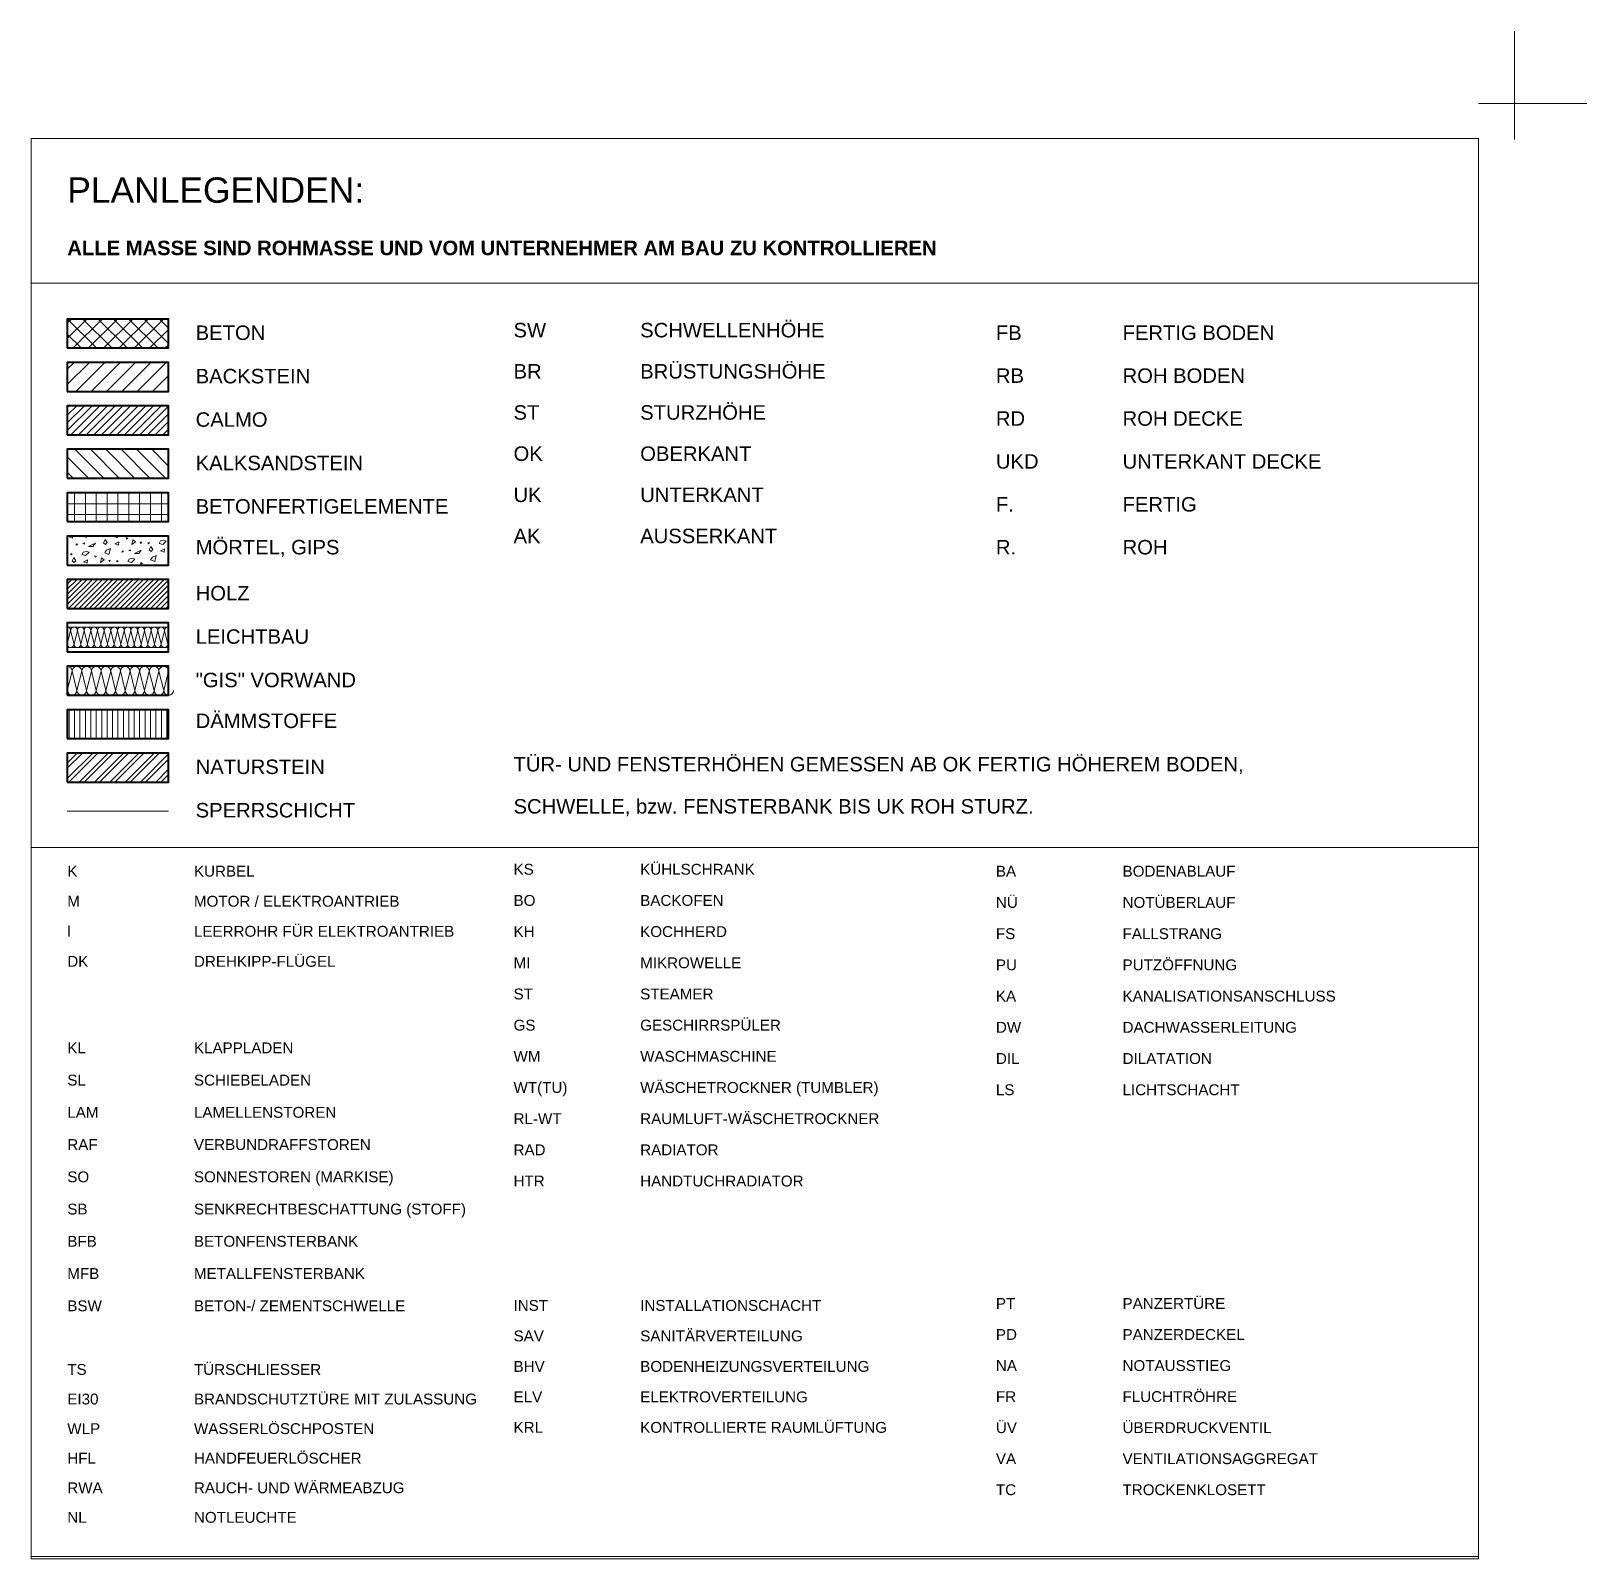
# Model space of a CAD drawing. Header units: metres. Extents: x -0.64 to 0.89, y -0.01 to 0.61.
# Drawn here: x 0.43 to 0.645, y 0.3978 to 0.609 of the extents above; entities that cross this region are included whole.
import ezdxf
from ezdxf.xclip import XClip

# ---------------------------------------------------------------- set-up
doc = ezdxf.new("R2010")
doc.units = ezdxf.units.M
doc.header["$MEASUREMENT"] = 0
doc.header["$XCLIPFRAME"] = 0
doc.linetypes.add('Wipeout_Contour', pattern=[1, 0, -1])
for name, color, linetype in [('805 Plankopf Legenden', 7, 'Continuous'), ('910 Layout Planrahmen', 7, 'Continuous'), ('915 Layout Zeichnungen', 7, 'Continuous')]:
    doc.layers.add(name, color=color, linetype=linetype)
doc.styles.add('ERSTELLTER_STIL_1', font='Arial.ttf')
doc.styles.add('ERSTELLTER_STIL_2', font='Arial Bold.ttf')
doc.linetypes.add('Konstruktion 6mm Sperrschicht 1', pattern='A,0,[1,51.6.4.1 Schutzraum1.Shx,S=3.1746e-05,R=0,X=0,Y=0.0003],-0.004,0', length=0.004)

# ---------------------------------------------------------------- blocks, each defined once
blk = doc.blocks.new('*X2')
at = {"layer": '805 Plankopf Legenden', "color": 7, "linetype": 'Continuous', "lineweight": 13, "ltscale": 1000}
for p, q in [((0.43524, 0.53909), (0.43545, 0.5392)), ((0.43574, 0.53891), (0.43524, 0.53909)), ((0.43577, 0.5392), (0.43574, 0.53891)), ((0.43631, 0.53811), (0.43619, 0.53795)), ((0.43619, 0.53795), (0.43642, 0.538)), ((0.43642, 0.538), (0.43631, 0.53811)), ((0.43736, 0.53827), (0.43717, 0.53818)), ((0.43717, 0.53818), (0.43739, 0.5381)), ((0.43739, 0.5381), (0.43736, 0.53827)), ((0.43758, 0.539), (0.43762, 0.5392)), ((0.43785, 0.5392), (0.43758, 0.539)), ((0.43794, 0.53777), (0.43888, 0.5382)), ((0.43854, 0.53776), (0.43794, 0.53777)), ((0.43888, 0.5382), (0.43854, 0.53776)), ((0.43876, 0.5392), (0.43881, 0.5391)), ((0.43881, 0.5391), (0.43887, 0.5392)), ((0.43993, 0.5391), (0.43983, 0.5392)), ((0.43999, 0.5392), (0.43993, 0.5391)), ((0.44, 0.53828), (0.44022, 0.53873)), ((0.44026, 0.53803), (0.44, 0.53828)), ((0.44022, 0.53873), (0.44051, 0.5383)), ((0.44051, 0.5383), (0.44026, 0.53803)), ((0.44137, 0.53916), (0.44139, 0.5392)), ((0.44185, 0.539), (0.44137, 0.53916)), ((0.44157, 0.53813), (0.44212, 0.53841)), ((0.44207, 0.53794), (0.44157, 0.53813)), ((0.44205, 0.5392), (0.44185, 0.539)), ((0.44212, 0.53841), (0.44207, 0.53794)), ((0.44338, 0.53888), (0.44314, 0.53899)), ((0.44314, 0.53899), (0.44318, 0.53878)), ((0.44318, 0.53878), (0.44338, 0.53888)), ((0.44391, 0.53804), (0.44405, 0.53868)), ((0.44441, 0.53841), (0.44391, 0.53804)), ((0.44405, 0.53868), (0.44441, 0.53841)), ((0.44509, 0.53915), (0.44496, 0.5392)), ((0.44526, 0.53835), (0.44505, 0.53834)), ((0.44505, 0.53834), (0.44514, 0.53813)), ((0.4451, 0.5392), (0.44509, 0.53915)), ((0.44514, 0.53813), (0.44526, 0.53835)), ((0.44612, 0.53827), (0.44635, 0.5383)), ((0.44626, 0.53813), (0.44612, 0.53827)), ((0.44635, 0.5383), (0.44626, 0.53813)), ((0.44633, 0.53732), (0.44655, 0.53776)), ((0.44655, 0.53776), (0.44684, 0.53733)), ((0.4477, 0.53819), (0.44786, 0.53853)), ((0.44818, 0.53804), (0.4477, 0.53819)), ((0.44786, 0.53853), (0.44832, 0.53863)), ((0.44866, 0.53851), (0.44818, 0.53804)), ((0.44832, 0.53863), (0.44866, 0.53851)), ((0.43546, 0.53674), (0.43569, 0.53676)), ((0.4356, 0.5366), (0.43546, 0.53674)), ((0.43569, 0.53676), (0.4356, 0.5366)), ((0.43567, 0.53578), (0.43589, 0.53623)), ((0.43593, 0.53553), (0.43567, 0.53578)), ((0.43589, 0.53623), (0.43618, 0.5358)), ((0.43618, 0.5358), (0.43593, 0.53553)), ((0.43704, 0.53666), (0.4372, 0.53699)), ((0.43752, 0.5365), (0.43704, 0.53666)), ((0.4372, 0.53699), (0.43766, 0.53709)), ((0.43724, 0.53563), (0.43779, 0.53591)), ((0.43774, 0.53544), (0.43724, 0.53563)), ((0.438, 0.53698), (0.43752, 0.5365)), ((0.43766, 0.53709), (0.438, 0.53698)), ((0.43779, 0.53591), (0.43774, 0.53544)), ((0.43905, 0.53638), (0.43881, 0.53649)), ((0.43881, 0.53649), (0.43885, 0.53628)), ((0.43885, 0.53628), (0.43905, 0.53638)), ((0.43958, 0.53554), (0.43972, 0.53618)), ((0.44008, 0.53591), (0.43958, 0.53554)), ((0.43972, 0.53618), (0.44008, 0.53591)), ((0.44017, 0.5369), (0.44044, 0.53726)), ((0.44076, 0.53665), (0.44017, 0.5369)), ((0.44044, 0.53726), (0.44096, 0.53747)), ((0.44093, 0.53585), (0.44072, 0.53584)), ((0.44072, 0.53584), (0.44081, 0.53563)), ((0.44096, 0.53747), (0.44076, 0.53665)), ((0.44081, 0.53563), (0.44093, 0.53585)), ((0.44179, 0.53577), (0.44202, 0.5358)), ((0.44193, 0.53563), (0.44179, 0.53577)), ((0.44202, 0.5358), (0.44193, 0.53563)), ((0.44264, 0.53715), (0.44252, 0.53699)), ((0.44252, 0.53699), (0.44275, 0.53704)), ((0.44275, 0.53704), (0.44264, 0.53715)), ((0.44337, 0.53569), (0.44353, 0.53603)), ((0.44385, 0.53554), (0.44337, 0.53569)), ((0.44369, 0.53731), (0.4435, 0.53722)), ((0.4435, 0.53722), (0.44372, 0.53714)), ((0.44353, 0.53603), (0.44399, 0.53613)), ((0.44372, 0.53714), (0.44369, 0.53731)), ((0.44433, 0.53601), (0.44385, 0.53554)), ((0.44399, 0.53613), (0.44433, 0.53601)), ((0.44427, 0.53681), (0.44521, 0.53724)), ((0.44487, 0.5368), (0.44427, 0.53681)), ((0.44521, 0.53724), (0.44487, 0.5368)), ((0.44538, 0.53542), (0.44514, 0.53553)), ((0.44514, 0.53553), (0.44518, 0.53532)), ((0.44518, 0.53532), (0.44538, 0.53542)), ((0.44659, 0.53707), (0.44633, 0.53732)), ((0.4465, 0.53594), (0.44677, 0.53629)), ((0.44709, 0.53568), (0.4465, 0.53594)), ((0.44684, 0.53733), (0.44659, 0.53707)), ((0.44677, 0.53629), (0.44729, 0.53651)), ((0.44729, 0.53651), (0.44709, 0.53568)), ((0.4479, 0.53716), (0.44845, 0.53744)), ((0.4484, 0.53698), (0.4479, 0.53716)), ((0.44845, 0.53744), (0.4484, 0.53698)), ((0.44897, 0.53618), (0.44885, 0.53602)), ((0.44885, 0.53602), (0.449, 0.53606)), ((0.449, 0.53615), (0.44897, 0.53618)), ((0.44219, 0.5352), (0.44222, 0.53526)), ((0.44222, 0.53526), (0.44226, 0.5352)), ((0.44605, 0.5352), (0.44605, 0.53521)), ((0.44605, 0.53521), (0.44607, 0.5352))]:
    blk.add_line(p, q, dxfattribs=at)
blk = doc.blocks.new('*X3')
at = {"layer": '805 Plankopf Legenden', "color": 7, "linetype": 'Continuous', "lineweight": 13, "ltscale": 1000}
for p, q in [((0.435, 0.51787), (0.43567, 0.52053)), ((0.43633, 0.51787), (0.43567, 0.52053)), ((0.43633, 0.51787), (0.437, 0.52053)), ((0.43767, 0.51787), (0.437, 0.52053)), ((0.43767, 0.51787), (0.43833, 0.52053)), ((0.439, 0.51787), (0.43833, 0.52053)), ((0.439, 0.51787), (0.43967, 0.52053)), ((0.44033, 0.51787), (0.43967, 0.52053)), ((0.44033, 0.51787), (0.441, 0.52053)), ((0.44167, 0.51787), (0.441, 0.52053)), ((0.44167, 0.51787), (0.44233, 0.52053)), ((0.443, 0.51787), (0.44233, 0.52053)), ((0.443, 0.51787), (0.44367, 0.52053)), ((0.44433, 0.51787), (0.44367, 0.52053)), ((0.44433, 0.51787), (0.445, 0.52053)), ((0.44567, 0.51787), (0.445, 0.52053)), ((0.44567, 0.51787), (0.44633, 0.52053)), ((0.447, 0.51787), (0.44633, 0.52053)), ((0.447, 0.51787), (0.44767, 0.52053)), ((0.44833, 0.51787), (0.44767, 0.52053)), ((0.44833, 0.51787), (0.449, 0.52053))]:
    blk.add_line(p, q, dxfattribs=at)
for centre, start, end in [((0.435, 0.52053), 0, 90), ((0.43633, 0.52053), 90, 180), ((0.43633, 0.52053), 0, 90), ((0.43767, 0.52053), 90, 180), ((0.43767, 0.52053), 0, 90), ((0.439, 0.52053), 90, 180), ((0.439, 0.52053), 0, 90), ((0.44033, 0.52053), 90, 180), ((0.44033, 0.52053), 0, 90), ((0.44167, 0.52053), 90, 180), ((0.44167, 0.52053), 0, 90), ((0.443, 0.52053), 90, 180), ((0.443, 0.52053), 0, 90), ((0.44433, 0.52053), 90, 180), ((0.44433, 0.52053), 0, 90), ((0.44567, 0.52053), 90, 180), ((0.44567, 0.52053), 0, 90), ((0.447, 0.52053), 90, 180), ((0.447, 0.52053), 0, 90), ((0.44833, 0.52053), 90, 180), ((0.44833, 0.52053), 0, 90), ((0.43567, 0.51787), 180, 270), ((0.43567, 0.51787), 270, 0), ((0.437, 0.51787), 180, 270), ((0.437, 0.51787), 270, 0), ((0.43833, 0.51787), 180, 270), ((0.43833, 0.51787), 270, 0), ((0.43967, 0.51787), 180, 270), ((0.43967, 0.51787), 270, 0), ((0.441, 0.51787), 180, 270), ((0.441, 0.51787), 270, 0), ((0.44233, 0.51787), 180, 270), ((0.44233, 0.51787), 270, 0), ((0.44367, 0.51787), 180, 270), ((0.44367, 0.51787), 270, 0), ((0.445, 0.51787), 180, 270), ((0.445, 0.51787), 270, 0), ((0.44633, 0.51787), 180, 270), ((0.44633, 0.51787), 270, 0), ((0.44767, 0.51787), 180, 270), ((0.44767, 0.51787), 270, 0), ((0.449, 0.51787), 180, 270), ((0.449, 0.51787), 270, 0)]:
    blk.add_arc(centre, 0.000667, start, end, dxfattribs=at)
blk = doc.blocks.new('*X4')
at = {"layer": '805 Plankopf Legenden', "color": 7, "linetype": 'Continuous', "lineweight": 13, "ltscale": 1000}
for p, q in [((0.435, 0.52427), (0.43546, 0.52614)), ((0.43593, 0.52427), (0.43546, 0.52614)), ((0.43593, 0.52427), (0.43639, 0.52614)), ((0.43685, 0.52427), (0.43639, 0.52614)), ((0.43685, 0.52427), (0.43732, 0.52614)), ((0.43778, 0.52427), (0.43732, 0.52614)), ((0.43778, 0.52427), (0.43824, 0.52614)), ((0.43871, 0.52427), (0.43824, 0.52614)), ((0.43871, 0.52427), (0.43917, 0.52614)), ((0.43963, 0.52427), (0.43917, 0.52614)), ((0.43963, 0.52427), (0.4401, 0.52614)), ((0.44056, 0.52427), (0.4401, 0.52614)), ((0.44056, 0.52427), (0.44102, 0.52614)), ((0.44149, 0.52427), (0.44102, 0.52614)), ((0.44149, 0.52427), (0.44195, 0.52614)), ((0.44241, 0.52427), (0.44195, 0.52614)), ((0.44241, 0.52427), (0.44288, 0.52614)), ((0.44334, 0.52427), (0.44288, 0.52614)), ((0.44334, 0.52427), (0.4438, 0.52614)), ((0.44426, 0.52427), (0.4438, 0.52614)), ((0.44426, 0.52427), (0.44473, 0.52614)), ((0.44519, 0.52427), (0.44473, 0.52614)), ((0.44519, 0.52427), (0.44565, 0.52614)), ((0.44612, 0.52427), (0.44565, 0.52614)), ((0.44612, 0.52427), (0.44658, 0.52614)), ((0.44704, 0.52427), (0.44658, 0.52614)), ((0.44704, 0.52427), (0.44751, 0.52614)), ((0.44797, 0.52427), (0.44751, 0.52614)), ((0.44797, 0.52427), (0.44843, 0.52614)), ((0.4489, 0.52427), (0.44843, 0.52614)), ((0.4489, 0.52427), (0.449, 0.52468))]:
    blk.add_line(p, q, dxfattribs=at)
for centre, start_param, end_param in [((0.435, 0.52614), 4.712389, 6.283185), ((0.43593, 0.52614), 0.084928, 1.570796), ((0.43593, 0.52614), 4.712389, 6.283185), ((0.43685, 0.52614), 0.084928, 1.570796), ((0.43685, 0.52614), 4.712389, 6.283185), ((0.43778, 0.52614), 0.084928, 1.570796), ((0.43778, 0.52614), 4.712389, 6.283185), ((0.43871, 0.52614), 0.084928, 1.570796), ((0.43871, 0.52614), 4.712389, 6.283185), ((0.43963, 0.52614), 0.084928, 1.570796), ((0.43963, 0.52614), 4.712389, 6.283185), ((0.44056, 0.52614), 0.084928, 1.570796), ((0.44056, 0.52614), 4.712389, 6.283185), ((0.44149, 0.52614), 0.084928, 1.570796), ((0.44149, 0.52614), 4.712389, 6.283185), ((0.44241, 0.52614), 0.084928, 1.570796), ((0.44241, 0.52614), 4.712389, 6.283185), ((0.44334, 0.52614), 0.084928, 1.570796), ((0.44334, 0.52614), 4.712389, 6.283185), ((0.44426, 0.52614), 0.084928, 1.570796), ((0.44426, 0.52614), 4.712389, 6.283185), ((0.44519, 0.52614), 0.084928, 1.570796), ((0.44519, 0.52614), 4.712389, 6.283185), ((0.44612, 0.52614), 0.084928, 1.570796), ((0.44612, 0.52614), 4.712389, 6.283185), ((0.44704, 0.52614), 0.084928, 1.570796), ((0.44704, 0.52614), 4.712389, 6.283185), ((0.44797, 0.52614), 0.084928, 1.570796), ((0.44797, 0.52614), 4.712389, 6.283185), ((0.4489, 0.52614), 0.084928, 1.570796), ((0.4489, 0.52614), 6.065461, 6.283185), ((0.43546, 0.52427), 1.570796, 3.141593), ((0.43546, 0.52427), 3.141593, 4.712389), ((0.43639, 0.52427), 1.570796, 3.141593), ((0.43639, 0.52427), 3.141593, 4.712389), ((0.43732, 0.52427), 1.570796, 3.141593), ((0.43732, 0.52427), 3.141593, 4.712389), ((0.43824, 0.52427), 1.570796, 3.141593), ((0.43824, 0.52427), 3.141593, 4.712389), ((0.43917, 0.52427), 1.570796, 3.141593), ((0.43917, 0.52427), 3.141593, 4.712389), ((0.4401, 0.52427), 1.570796, 3.141593), ((0.4401, 0.52427), 3.141593, 4.712389), ((0.44102, 0.52427), 1.570796, 3.141593), ((0.44102, 0.52427), 3.141593, 4.712389), ((0.44195, 0.52427), 1.570796, 3.141593), ((0.44195, 0.52427), 3.141593, 4.712389), ((0.44288, 0.52427), 1.570796, 3.141593), ((0.44288, 0.52427), 3.141593, 4.712389), ((0.4438, 0.52427), 1.570796, 3.141593), ((0.4438, 0.52427), 3.141593, 4.712389), ((0.44473, 0.52427), 1.570796, 3.141593), ((0.44473, 0.52427), 3.141593, 4.712389), ((0.44565, 0.52427), 1.570796, 3.141593), ((0.44565, 0.52427), 3.141593, 4.712389), ((0.44658, 0.52427), 1.570796, 3.141593), ((0.44658, 0.52427), 3.141593, 4.712389), ((0.44751, 0.52427), 1.570796, 3.141593), ((0.44751, 0.52427), 3.141593, 4.712389), ((0.44843, 0.52427), 1.570796, 3.141593), ((0.44843, 0.52427), 3.141593, 4.712389), ((0.44936, 0.52427), 1.570796, 2.254285)]:
    blk.add_ellipse(centre, major_axis=(0, 0.000467), ratio=0.992326, start_param=start_param, end_param=end_param, dxfattribs=at)
blk = doc.blocks.new('Zeichnung_1_1', base_point=(0.53, 0.496))
at = {"layer": '805 Plankopf Legenden', "linetype": 'Continuous', "lineweight": 0, "true_color": 0x000000}
h = blk.add_hatch(dxfattribs=at)
h.set_pattern_fill('Layout___Feuerfester_Ste_A1', color=18, style=0, pattern_type=2)
h.set_pattern_definition([(45, (0.43, 0.3981627), (-0.00053033, 0.00053033), [])])
h.paths.add_polyline_path([(0.435, 0.5532), (0.449, 0.5532), (0.449, 0.5572), (0.435, 0.5572)])
at = {"layer": '805 Plankopf Legenden', "color": 7, "linetype": 'Continuous', "lineweight": 13, "ltscale": 1000}
for p, q in [((0.43, 0.39816), (0.43, 0.59417)), ((0.63, 0.59417), (0.43, 0.59417)), ((0.63, 0.39816), (0.63, 0.59417)), ((0.43, 0.57417), (0.63, 0.57417)), ((0.43, 0.49617), (0.63, 0.49617)), ((0.43, 0.39816), (0.63, 0.39816))]:
    blk.add_line(p, q, dxfattribs=at)
at = {"layer": '805 Plankopf Legenden', "color": 7, "linetype": 'Konstruktion 6mm Sperrschicht 1', "lineweight": 13, "ltscale": 1000}
blk.add_line((0.435, 0.5012), (0.449, 0.5012), dxfattribs=at)
at = {"layer": '805 Plankopf Legenden', "color": 7, "linetype": 'Continuous', "lineweight": 35, "ltscale": 1000, "flags": 128}
blk.add_lwpolyline([(0.435, 0.5532), (0.449, 0.5532), (0.449, 0.5572), (0.435, 0.5572)], close=True, dxfattribs=at)
at = {"layer": '805 Plankopf Legenden', "color": 7, "linetype": 'Continuous', "lineweight": 13, "attachment_point": 1}
for s, insert, char_height, style in [('\\A1;{\\pql;\\fArial|b0|i0|c0|p0;\\W1.000000;PLANLEGENDEN:}', (0.435, 0.58878), 0.0035, 'ERSTELLTER_STIL_1'), ('\\A1;{\\pql;\\fArial|b1|i0|c0|p0;\\W1.000000;ALLE MASSE SIND ROHMASSE UND VOM UNTERNEHMER AM BAU ZU KONTROLLIEREN}', (0.435, 0.58003), 0.002, 'ERSTELLTER_STIL_2'), ('\\A1;{\\pql;\\fArial|b0|i0|c0|p0;\\W1.000000;BETON}', (0.45274, 0.56831), 0.002, 'ERSTELLTER_STIL_1'), ('\\A1;{\\pql;\\fArial|b0|i0|c0|p0;\\W1.000000;BACKSTEIN}', (0.45274, 0.56231), 0.002, 'ERSTELLTER_STIL_1'), ('\\A1;{\\pql;\\fArial|b0|i0|c0|p0;\\W1.000000;CALMO}', (0.45274, 0.55631), 0.002, 'ERSTELLTER_STIL_1'), ('\\A1;{\\pql;\\fArial|b0|i0|c0|p0;\\W1.000000;KALKSANDSTEIN}', (0.45274, 0.55031), 0.002, 'ERSTELLTER_STIL_1'), ('\\A1;{\\pql;\\fArial|b0|i0|c0|p0;\\W1.000000;BETONFERTIGELEMENTE}', (0.45274, 0.54431), 0.002, 'ERSTELLTER_STIL_1'), ('\\A1;{\\pql;\\fArial|b0|i0|c0|p0;\\W1.000000;MÖRTEL, GIPS}', (0.45274, 0.53867), 0.002, 'ERSTELLTER_STIL_1'), ('\\A1;{\\pql;\\fArial|b0|i0|c0|p0;\\W1.000000;HOLZ}', (0.45274, 0.53231), 0.002, 'ERSTELLTER_STIL_1'), ('\\A1;{\\pql;\\fArial|b0|i0|c0|p0;\\W1.000000;LEICHTBAU}', (0.45274, 0.52631), 0.002, 'ERSTELLTER_STIL_1'), ('\\A1;{\\pql;\\fArial|b0|i0|c0|p0;\\W1.000000;"GIS" VORWAND}', (0.45274, 0.52031), 0.002, 'ERSTELLTER_STIL_1'), ('\\A1;{\\pql;\\fArial|b0|i0|c0|p0;\\W1.000000;DÄMMSTOFFE}', (0.45274, 0.51467), 0.002, 'ERSTELLTER_STIL_1'), ('\\A1;{\\pql;\\fArial|b0|i0|c0|p0;\\W1.000000;NATURSTEIN}', (0.45274, 0.50831), 0.002, 'ERSTELLTER_STIL_1'), ('\\A1;{\\pql;\\fArial|b0|i0|c0|p0;\\W1.000000;SPERRSCHICHT}', (0.45274, 0.50231), 0.002, 'ERSTELLTER_STIL_1')]:
    blk.add_mtext(s, dxfattribs=dict(at, insert=insert, char_height=char_height, style=style))
at = {"layer": '805 Plankopf Legenden', "color": 7, "linetype": 'Continuous', "lineweight": 13, "attachment_point": 1, "style": 'ERSTELLTER_STIL_1'}
for s, insert, char_height, line_spacing_factor in [('\\A1;{\\pql;\\pt0.0175041;\\fArial|b0|i0|c0|p0;\\W1.000000;SW ^ISCHWELLENHÖHE\\P\\pql;\\pt0.0175041;\\fArial|b0|i0|c0|p0;\\W1.000000;BR^IBRÜSTUNGSHÖHE\\P\\pql;\\pt0.0175041;\\fArial|b0|i0|c0|p0;\\W1.000000;ST ^ISTURZHÖHE\\P\\pql;\\pt0.0175041;\\fArial|b0|i0|c0|p0;\\W1.000000;OK^IOBERKANT\\P\\pql;\\pt0.0175041;\\fArial|b0|i0|c0|p0;\\W1.000000;UK^IUNTERKANT\\P\\pql;\\pt0.0175041;\\fArial|b0|i0|c0|p0;\\W1.000000;AK^IAUSSERKANT}', (0.49667, 0.56867), 0.002, 1.706739), ('\\A1;{\\pql;\\pt0.0175062;\\fArial|b0|i0|c0|p0;\\W1.000000;FB^IFERTIG BODEN\\P\\pql;\\pt0.0175062;\\fArial|b0|i0|c0|p0;\\W1.000000;RB^IROH BODEN\\P\\pql;\\pt0.0175062;\\fArial|b0|i0|c0|p0;\\W1.000000;RD^IROH DECKE\\P\\pql;\\pt0.0175062;\\fArial|b0|i0|c0|p0;\\W1.000000;UKD^IUNTERKANT DECKE\\P\\pql;\\pt0.0175062;\\fArial|b0|i0|c0|p0;\\W1.000000;F.^IFERTIG\\P\\pql;\\pt0.0175062;\\fArial|b0|i0|c0|p0;\\W1.000000;R. ^IROH}', (0.56333, 0.56831), 0.002, 1.778373), ('\\A1;{\\pql;\\fArial|b0|i0|c0|p0;\\W1.000000;TÜR- UND FENSTERHÖHEN GEMESSEN AB OK FERTIG HÖHEREM BODEN, \\P\\pql;\\fArial|b0|i0|c0|p0;\\W1.000000;SCHWELLE, bzw. FENSTERBANK BIS UK ROH STURZ.}', (0.49667, 0.50867), 0.002, 1.746022), ('\\A1;{\\pql;\\pt0.0175034;\\fArial|b0|i0|c0|p0;\\W1.000000;K^IKURBEL\\P\\pql;\\pt0.0175034;\\fArial|b0|i0|c0|p0;\\W1.000000;M^IMOTOR / ELEKTROANTRIEB\\P\\pql;\\pt0.0175034;\\fArial|b0|i0|c0|p0;\\W1.000000;l ^ILEERROHR FÜR ELEKTROANTRIEB\\P\\pql;\\pt0.0175034;\\fArial|b0|i0|c0|p0;\\W1.000000;DK^IDREHKIPP-FLÜGEL}', (0.435, 0.49363), 0.0015, 1.661153), ('\\A1;{\\pql;\\pt0.0175;\\fArial|b0|i0|c0|p0;\\W1.000000;KS^IKÜHLSCHRANK\\P\\pql;\\pt0.0175;\\fArial|b0|i0|c0|p0;\\W1.000000;BO^IBACKOFEN\\P\\pql;\\pt0.0175;\\fArial|b0|i0|c0|p0;\\W1.000000;KH ^IKOCHHERD\\P\\pql;\\pt0.0175;\\fArial|b0|i0|c0|p0;\\W1.000000;MI^IMIKROWELLE\\P\\pql;\\pt0.0175;\\fArial|b0|i0|c0|p0;\\W1.000000;ST^ISTEAMER\\P\\pql;\\pt0.0175;\\fArial|b0|i0|c0|p0;\\W1.000000;GS ^IGESCHIRRSPÜLER\\P\\pql;\\pt0.0175;\\fArial|b0|i0|c0|p0;\\W1.000000;WM^IWASCHMASCHINE \\P\\pql;\\pt0.0175;\\fArial|b0|i0|c0|p0;\\W1.000000;WT(TU)^IWÄSCHETROCKNER (TUMBLER)\\P\\pql;\\pt0.0175;\\fArial|b0|i0|c0|p0;\\W1.000000;RL-WT^IRAUMLUFT-WÄSCHETROCKNER\\P\\pql;\\pt0.0175;\\fArial|b0|i0|c0|p0;\\W1.000000;RAD^IRADIATOR\\P\\pql;\\pt0.0175;\\fArial|b0|i0|c0|p0;\\W1.000000;HTR^IHANDTUCHRADIATOR}', (0.49667, 0.4939), 0.0015, 1.72343), ('\\A1;{\\pql;\\pt0.0175047;\\fArial|b0|i0|c0|p0;\\W1.000000;BA^IBODENABLAUF\\P\\pql;\\pt0.0175047;\\fArial|b0|i0|c0|p0;\\W1.000000;NÜ^INOTÜBERLAUF\\P\\pql;\\pt0.0175047;\\fArial|b0|i0|c0|p0;\\W1.000000;FS^IFALLSTRANG\\P\\pql;\\pt0.0175047;\\fArial|b0|i0|c0|p0;\\W1.000000;PU ^IPUTZÖFFNUNG\\P\\pql;\\pt0.0175047;\\fArial|b0|i0|c0|p0;\\W1.000000;KA^IKANALISATIONSANSCHLUSS\\P\\pql;\\pt0.0175047;\\fArial|b0|i0|c0|p0;\\W1.000000;DW ^IDACHWASSERLEITUNG\\P\\pql;\\pt0.0175047;\\fArial|b0|i0|c0|p0;\\W1.000000;DIL^IDILATATION\\P\\pql;\\pt0.0175047;\\fArial|b0|i0|c0|p0;\\W1.000000;LS^ILICHTSCHACHT}', (0.56333, 0.49363), 0.0015, 1.725837), ('\\A1;{\\pql;\\pt0.0175;\\fArial|b0|i0|c0|p0;\\W1.000000;KL^IKLAPPLADEN\\P\\pql;\\pt0.0175;\\fArial|b0|i0|c0|p0;\\W1.000000;SL^ISCHIEBELADEN\\P\\pql;\\pt0.0175;\\fArial|b0|i0|c0|p0;\\W1.000000;LAM^ILAMELLENSTOREN\\P\\pql;\\pt0.0175;\\fArial|b0|i0|c0|p0;\\W1.000000;RAF^IVERBUNDRAFFSTOREN\\P\\pql;\\pt0.0175;\\fArial|b0|i0|c0|p0;\\W1.000000;SO^ISONNESTOREN (MARKISE)\\P\\pql;\\pt0.0175;\\fArial|b0|i0|c0|p0;\\W1.000000;SB^ISENKRECHTBESCHATTUNG (STOFF)\\P\\pql;\\pt0.0175;\\fArial|b0|i0|c0|p0;\\W1.000000;BFB^IBETONFENSTERBANK\\P\\pql;\\pt0.0175;\\fArial|b0|i0|c0|p0;\\W1.000000;MFB^IMETALLFENSTERBANK\\P\\pql;\\pt0.0175;\\fArial|b0|i0|c0|p0;\\W1.000000;BSW^IBETON-/ ZEMENTSCHWELLE}', (0.435, 0.46921), 0.0015, 1.782035), ('\\A1;{\\pql;\\pt0.0175034;\\fArial|b0|i0|c0|p0;\\W1.000000;INST^IINSTALLATIONSCHACHT\\P\\pql;\\pt0.0175034;\\fArial|b0|i0|c0|p0;\\W1.000000;SAV^ISANITÄRVERTEILUNG\\P\\pql;\\pt0.0175034;\\fArial|b0|i0|c0|p0;\\W1.000000;BHV^IBODENHEIZUNGSVERTEILUNG\\P\\pql;\\pt0.0175034;\\fArial|b0|i0|c0|p0;\\W1.000000;ELV^IELEKTROVERTEILUNG\\P\\pql;\\pt0.0175034;\\fArial|b0|i0|c0|p0;\\W1.000000;KRL^IKONTROLLIERTE RAUMLÜFTUNG}', (0.49667, 0.43361), 0.0015, 1.685571), ('\\A1;{\\pql;\\pt0.0175006;\\fArial|b0|i0|c0|p0;\\W1.000000;PT^IPANZERTÜRE\\P\\pql;\\pt0.0175006;\\fArial|b0|i0|c0|p0;\\W1.000000;PD^IPANZERDECKEL\\P\\pql;\\pt0.0175006;\\fArial|b0|i0|c0|p0;\\W1.000000;NA^INOTAUSSTIEG\\P\\pql;\\pt0.0175006;\\fArial|b0|i0|c0|p0;\\W1.000000;FR^IFLUCHTRÖHRE\\P\\pql;\\pt0.0175006;\\fArial|b0|i0|c0|p0;\\W1.000000;ÜV^IÜBERDRUCKVENTIL\\P\\pql;\\pt0.0175006;\\fArial|b0|i0|c0|p0;\\W1.000000;VA^IVENTILATIONSAGGREGAT\\P\\pql;\\pt0.0175006;\\fArial|b0|i0|c0|p0;\\W1.000000;TC^ITROCKENKLOSETT}', (0.56333, 0.43388), 0.0015, 1.715917), ('\\A1;{\\pql;\\pt0.0175042;\\fArial|b0|i0|c0|p0;\\W1.000000;TS^ITÜRSCHLIESSER\\P\\pql;\\pt0.0175042;\\fArial|b0|i0|c0|p0;\\W1.000000;EI30^IBRANDSCHUTZTÜRE MIT ZULASSUNG\\P\\pql;\\pt0.0175042;\\fArial|b0|i0|c0|p0;\\W1.000000;WLP^IWASSERLÖSCHPOSTEN\\P\\pql;\\pt0.0175042;\\fArial|b0|i0|c0|p0;\\W1.000000;HFL^IHANDFEUERLÖSCHER\\P\\pql;\\pt0.0175042;\\fArial|b0|i0|c0|p0;\\W1.000000;RWA^IRAUCH- UND WÄRMEABZUG\\P\\pql;\\pt0.0175042;\\fArial|b0|i0|c0|p0;\\W1.000000;NL^INOTLEUCHTE}', (0.435, 0.42476), 0.0015, 1.635072)]:
    blk.add_mtext(s, dxfattribs=dict(at, insert=insert, char_height=char_height, line_spacing_factor=line_spacing_factor))
at = {"color": 254, "linetype": 'Wipeout_Contour', "lineweight": 0, "ltscale": 3.525656}
blk.add_wipeout([(0.435, 0.5652), (0.449, 0.5652), (0.449, 0.5692), (0.435, 0.5692)], dxfattribs=at).dxf.layer = '805 Plankopf Legenden'
at = {"color": 254, "linetype": 'Wipeout_Contour', "lineweight": 0, "ltscale": 3.51061}
blk.add_wipeout([(0.435, 0.5592), (0.449, 0.5592), (0.449, 0.5632), (0.435, 0.5632)], dxfattribs=at).dxf.layer = '805 Plankopf Legenden'
at = {"color": 254, "linetype": 'Wipeout_Contour', "lineweight": 0, "ltscale": 3.481373}
blk.add_wipeout([(0.435, 0.5472), (0.449, 0.5472), (0.449, 0.5512), (0.435, 0.5512)], dxfattribs=at).dxf.layer = '805 Plankopf Legenden'
at = {"color": 254, "linetype": 'Wipeout_Contour', "lineweight": 0, "ltscale": 3.467251}
blk.add_wipeout([(0.435, 0.5412), (0.449, 0.5412), (0.449, 0.5452), (0.435, 0.5452)], dxfattribs=at).dxf.layer = '805 Plankopf Legenden'
at = {"color": 254, "linetype": 'Wipeout_Contour', "lineweight": 0, "ltscale": 3.453513}
blk.add_wipeout([(0.435, 0.5352), (0.449, 0.5352), (0.449, 0.5392), (0.435, 0.5392)], dxfattribs=at).dxf.layer = '805 Plankopf Legenden'
at = {"color": 254, "linetype": 'Wipeout_Contour', "lineweight": 0, "ltscale": 3.440202}
blk.add_wipeout([(0.435, 0.5292), (0.449, 0.5292), (0.449, 0.5332), (0.435, 0.5332)], dxfattribs=at).dxf.layer = '805 Plankopf Legenden'
at = {"color": 254, "linetype": 'Wipeout_Contour', "lineweight": 0, "ltscale": 3.427707}
blk.add_wipeout([(0.435, 0.5238), (0.449, 0.5238), (0.449, 0.5266), (0.435, 0.5266)], dxfattribs=at).dxf.layer = '805 Plankopf Legenden'
at = {"color": 254, "linetype": 'Wipeout_Contour', "lineweight": 0, "ltscale": 3.415033}
blk.add_wipeout([(0.435, 0.5172), (0.449, 0.5172), (0.449, 0.5212), (0.435, 0.5212)], dxfattribs=at).dxf.layer = '805 Plankopf Legenden'
at = {"color": 254, "linetype": 'Wipeout_Contour', "lineweight": 0, "ltscale": 3.403256}
blk.add_wipeout([(0.435, 0.5112), (0.449, 0.5112), (0.449, 0.5152), (0.435, 0.5152)], dxfattribs=at).dxf.layer = '805 Plankopf Legenden'
at = {"color": 254, "linetype": 'Wipeout_Contour', "lineweight": 0, "ltscale": 3.392058}
blk.add_wipeout([(0.435, 0.5052), (0.449, 0.5052), (0.449, 0.5092), (0.435, 0.5092)], dxfattribs=at).dxf.layer = '805 Plankopf Legenden'
at = {"layer": '805 Plankopf Legenden', "linetype": 'Continuous', "lineweight": 0, "true_color": 0x000000}
h = blk.add_hatch(dxfattribs=at)
h.set_pattern_fill('Layout___Beton_0001', color=18, style=0, pattern_type=2)
h.set_pattern_definition([(45, (0.43, 0.3981627), (-0.00106066, 0.00106066), []), (135, (0.43, 0.3981627), (0.00106066, 0.00106066), [])])
h.paths.add_polyline_path([(0.435, 0.5652), (0.449, 0.5652), (0.449, 0.5692), (0.435, 0.5692)])
h = blk.add_hatch(dxfattribs=at)
h.set_pattern_fill('Layout___Backstein_0001', color=18, style=0, pattern_type=2)
h.set_pattern_definition([(45, (0.43, 0.3981627), (-0.00106066, 0.00106066), [])])
h.paths.add_polyline_path([(0.435, 0.5592), (0.449, 0.5592), (0.449, 0.5632), (0.435, 0.5632)])
h = blk.add_hatch(dxfattribs=at)
h.set_pattern_fill('Layout___Kalksandstein_0001', color=18, style=0, pattern_type=2)
h.set_pattern_definition([(315, (0.43, 0.3981627), (0.00106066, 0.00106066), [])])
h.paths.add_polyline_path([(0.435, 0.5472), (0.449, 0.5472), (0.449, 0.5512), (0.435, 0.5512)])
h = blk.add_hatch(dxfattribs=at)
h.set_pattern_fill('Layout___Kunststein__Bet_13', color=18, style=0, pattern_type=2)
h.set_pattern_definition([(0, (0.43, 0.3981627), (0, 0.0015), []), (90, (0.43, 0.3981627), (-0.0015, 0), [])])
h.paths.add_polyline_path([(0.435, 0.5412), (0.449, 0.5412), (0.449, 0.5452), (0.435, 0.5452)])
h = blk.add_hatch(dxfattribs=at)
h.set_pattern_fill('Layout___Holz__massiv_0001', color=18, style=0, pattern_type=2)
h.set_pattern_definition([(45, (0.43, 0.3981627), (-0.0003535534, 0.0003535534), [])])
h.paths.add_polyline_path([(0.435, 0.5292), (0.449, 0.5292), (0.449, 0.5332), (0.435, 0.5332)])
h = blk.add_hatch(dxfattribs=at)
h.set_pattern_fill('Layout___Dämmstoff__allg_26', color=18, style=0, pattern_type=2)
h.set_pattern_definition([(90, (0.43, 0.3981627), (-0.00075, 0), [])])
h.paths.add_polyline_path([(0.435, 0.5112), (0.449, 0.5112), (0.449, 0.5152), (0.435, 0.5152)])
h = blk.add_hatch(dxfattribs=at)
h.set_pattern_fill('Layout___Naturstein__all_FE', color=18, style=0, pattern_type=2)
h.set_pattern_definition([(45, (0.43, 0.3981627), (-0.00106066, 0.00106066), []), (45, (0.4296464, 0.3985162), (-0.00106066, 0.00106066), [])])
h.paths.add_polyline_path([(0.435, 0.5052), (0.449, 0.5052), (0.449, 0.5092), (0.435, 0.5092)])
at = {"layer": '805 Plankopf Legenden', "color": 7, "linetype": 'Continuous', "lineweight": 13, "ltscale": 1000}
for p, q in [((0.449, 0.5266), (0.435, 0.5266)), ((0.449, 0.5238), (0.435, 0.5238))]:
    blk.add_line(p, q, dxfattribs=at)
at = {"layer": '805 Plankopf Legenden', "color": 7, "linetype": 'Continuous', "lineweight": 35, "ltscale": 1000, "flags": 128}
for points in [[(0.435, 0.5652), (0.449, 0.5652), (0.449, 0.5692), (0.435, 0.5692)], [(0.435, 0.5592), (0.449, 0.5592), (0.449, 0.5632), (0.435, 0.5632)], [(0.435, 0.5472), (0.449, 0.5472), (0.449, 0.5512), (0.435, 0.5512)], [(0.435, 0.5412), (0.449, 0.5412), (0.449, 0.5452), (0.435, 0.5452)], [(0.435, 0.5352), (0.449, 0.5352), (0.449, 0.5392), (0.435, 0.5392)], [(0.435, 0.5292), (0.449, 0.5292), (0.449, 0.5332), (0.435, 0.5332)], [(0.435, 0.5232), (0.449, 0.5232), (0.449, 0.5272), (0.435, 0.5272)], [(0.435, 0.5172), (0.449, 0.5172), (0.449, 0.5212), (0.435, 0.5212)], [(0.435, 0.5112), (0.449, 0.5112), (0.449, 0.5152), (0.435, 0.5152)], [(0.435, 0.5052), (0.449, 0.5052), (0.449, 0.5092), (0.435, 0.5092)]]:
    blk.add_lwpolyline(points, close=True, dxfattribs=at)
at = {"color": 7, "linetype": 'Continuous', "lineweight": 13, "ltscale": 1000}
for name in ['*X2', '*X4', '*X3']:
    blk.add_blockref(name, (0, 0), dxfattribs=at)

msp = doc.modelspace()

# ---------------------------------------------------------------- linework, layer by layer
at = {"color": 7, "linetype": 'Continuous', "lineweight": 13, "ltscale": 1000, "flags": 128}
msp.add_lwpolyline([(0.43, 0.39783), (0.63, 0.39783), (0.63, 0.59417), (0.43, 0.59417)], close=True, dxfattribs=at)
at = {"layer": '910 Layout Planrahmen', "color": 7, "linetype": 'Continuous', "lineweight": 13, "ltscale": 1000}
for p, q in [((0.635, 0.609), (0.635, 0.594)), ((0.645, 0.599), (0.63, 0.599))]:
    msp.add_line(p, q, dxfattribs=at)

# ---------------------------------------------------------------- next in the draw order: block references
at = {"layer": '915 Layout Zeichnungen', "color": 7, "linetype": 'Continuous', "lineweight": 13, "ltscale": 1000}
ref = msp.add_blockref('Zeichnung_1_1', (0.53, 0.496), dxfattribs=at)
XClip(ref).set_block_clipping_path([(0.43, 0.3978259372), (0.63, 0.594168373)])

doc.saveas('drawing.dxf')
